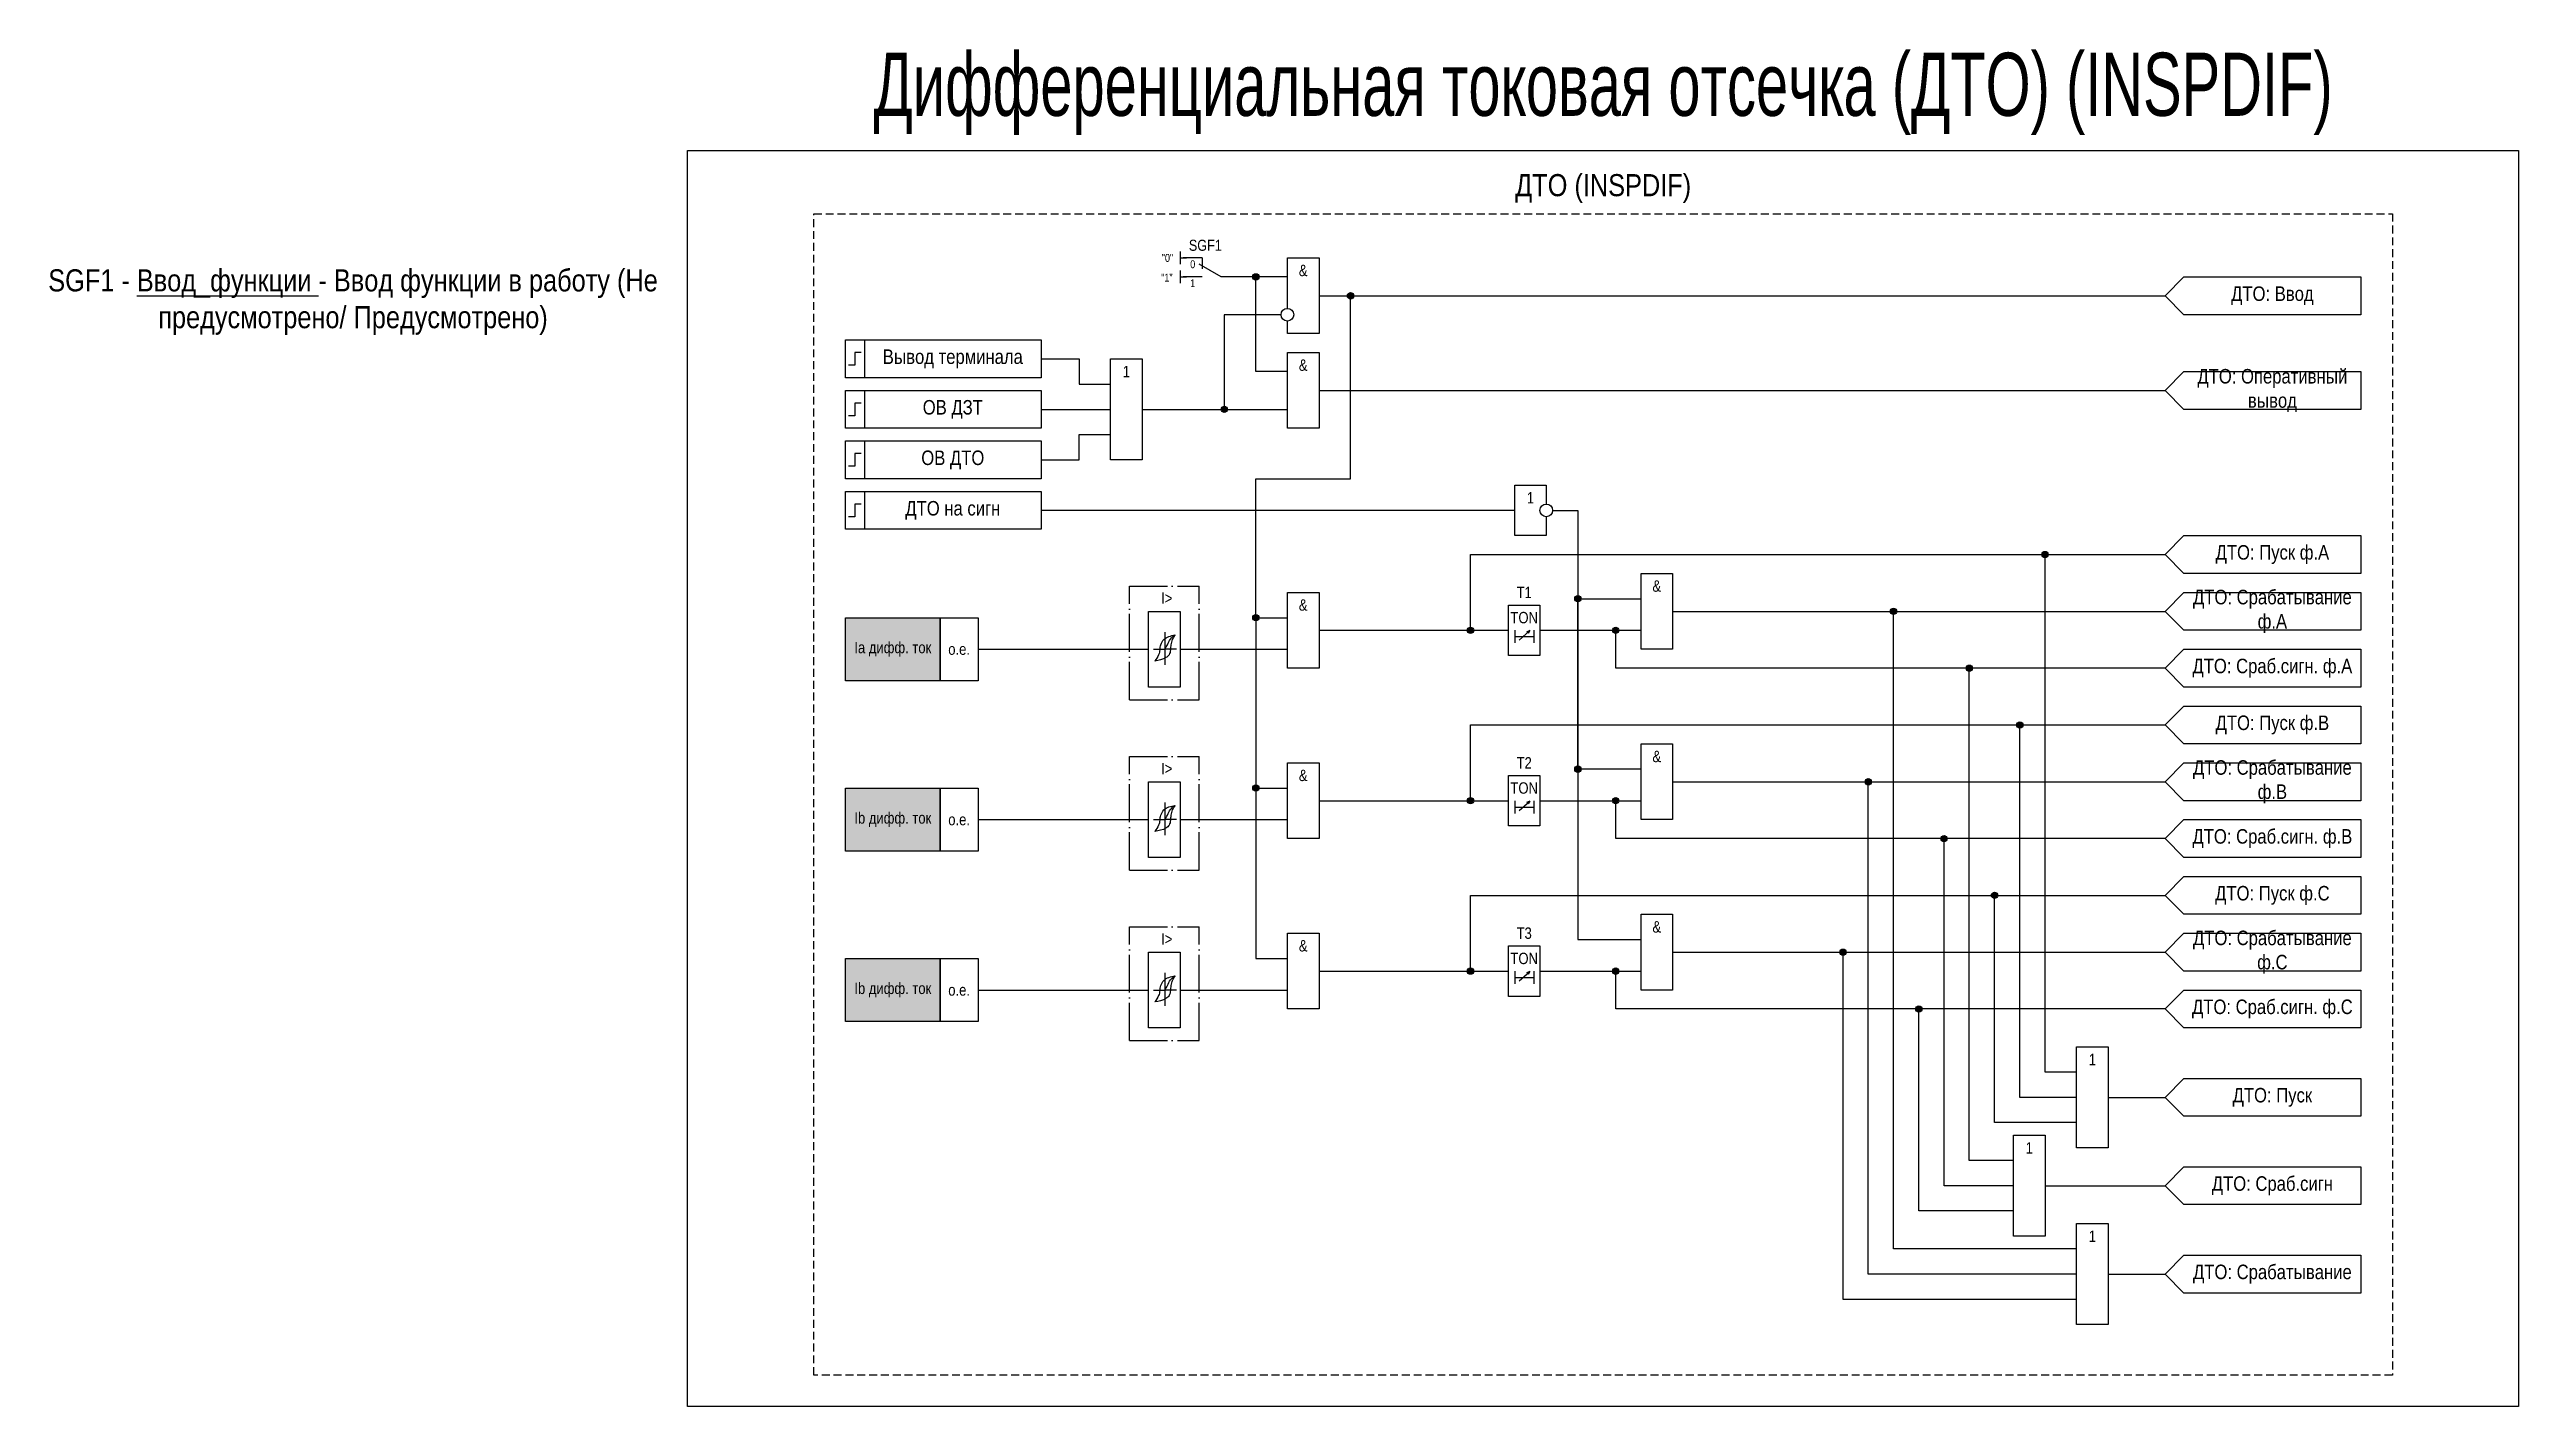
# Model space of a CAD drawing. Header units: millimetres. Extents: x -375 to 2714, y -997 to 626.
# Drawn here: x -355.1 to 36, y -95 to 120 of the extents above; entities that cross this region are included whole.
import ezdxf
from ezdxf.enums import TextEntityAlignment as Align

# ---------------------------------------------------------------- set-up
doc = ezdxf.new("R2010")
doc.units = ezdxf.units.MM
doc.linetypes.add('ACAD_ISO04W100', pattern=[30, 24, -3, 0, -3])
doc.linetypes.add('штриховая2', pattern=[0.375, 0.25, -0.125])
doc.layers.add('TEXT', color=7, linetype='Continuous', lineweight=25)
doc.layers.add('Основная', color=7, linetype='Continuous')
doc.styles.add('1.8_Gost_RD', font='ARIALN.TTF', dxfattribs={"height": 1.8})
doc.styles.add('2.5_Gost_RD', font='ARIALN.TTF', dxfattribs={"height": 2.5})
doc.styles.add('3.5_Gost_RD', font='ARIALN.TTF', dxfattribs={"height": 3.5})
doc.styles.add('Вывод', font='ARIALN.TTF', dxfattribs={"height": 2.5})
doc.styles.add('Компонент', font='ARIALN.TTF', dxfattribs={"height": 3.5})

msp = doc.modelspace()

# ---------------------------------------------------------------- texts
at = {"color": 30, "ltscale": 100, "attachment_point": 5, "style": '3.5_Gost_RD'}
for s, insert, char_height, width in [('{\\W0.8;\\C3;Дифференциальная токовая отсечка (ДТО) (INSPDIF)}', (-109, 113), 10, 290), ('\\pt108.5;ДТО (INSPDIF)', (-109, 98), 3.5, 250), ('SGF1 - {\\LВвод_функции} - Ввод функции в работу (Не предусмотрено/ Предусмотрено)', (-307, 80), 3.5, 97.0715)]:
    msp.add_mtext(s, dxfattribs=dict(at, insert=insert, char_height=char_height, width=width))
at = {"ltscale": 100, "insert": (-179, 84.5), "char_height": 1.25, "attachment_point": 1, "style": '3.5_Gost_RD'}
msp.add_mtext_dynamic_manual_height_columns('"1"', width=2, gutter_width=17.5, heights=[0], dxfattribs=at)
at = {"ltscale": 100, "attachment_point": 5}
for s, insert, char_height, width, style in [('Вывод терминала', (-212, 71), 2.3, 28, '2.5_Gost_RD'), ('1', (-184.5, 69), 1.8, 5, '2.5_Gost_RD'), ('1', (-120.5, 49), 1.8, 5, '2.5_Gost_RD'), ('T1', (-121.5, 34), 1.8, 5, '2.5_Gost_RD'), ('TON', (-121.5, 30), 1.8, 5, '2.5_Gost_RD'), ('Ia дифф. ток', (-221.5, 25), 1.8, 15, '1.8_Gost_RD'), ('о.е.', (-211, 25), 1.8, 6, '1.8_Gost_RD'), ('T2', (-121.5, 7), 1.8, 5, '2.5_Gost_RD'), ('TON', (-121.5, 3), 1.8, 5, '2.5_Gost_RD'), ('Ib дифф. ток', (-221.5, -2), 1.8, 15, '1.8_Gost_RD'), ('о.е.', (-211, -2), 1.8, 6, '1.8_Gost_RD'), ('T3', (-121.5, -20), 1.8, 5, '2.5_Gost_RD'), ('TON', (-121.5, -24), 1.8, 5, '2.5_Gost_RD'), ('Ib дифф. ток', (-221.5, -29), 1.8, 15, '1.8_Gost_RD'), ('о.е.', (-211, -29), 1.8, 6, '1.8_Gost_RD')]:
    msp.add_mtext(s, dxfattribs=dict(at, insert=insert, char_height=char_height, width=width, style=style))
at = {"layer": 'TEXT', "color": 0, "ltscale": 100, "insert": (-212, 63), "char_height": 2.3, "width": 28, "attachment_point": 5, "style": '2.5_Gost_RD'}
msp.add_mtext('{\\C256;ОВ ДЗТ}', dxfattribs=at)
at = {"layer": 'Основная', "ltscale": 100, "attachment_point": 5, "style": '2.5_Gost_RD'}
for s, insert, char_height, width in [('&', (-156.5, 85), 1.8, 5), ('ДТО: Ввод', (-3, 81), 2.3, 28), ('&', (-156.5, 70), 1.8, 5), ('ДТО на сигн', (-212, 47), 2.3, 28), ('&', (-100.5, 35), 1.8, 5), ('&', (-156.5, 32), 1.8, 5), ('ДТО: Сраб.сигн. ф.А', (-3, 22), 2.3, 28), ('&', (-100.5, 8), 1.8, 5), ('&', (-156.5, 5), 1.8, 5), ('&', (-100.5, -19), 1.8, 5), ('&', (-156.5, -22), 1.8, 5), ('1', (-31.5, -40), 1.8, 5), ('1', (-41.5, -54), 1.8, 5), ('1', (-31.5, -68), 1.8, 5)]:
    msp.add_mtext(s, dxfattribs=dict(at, insert=insert, char_height=char_height, width=width))
at = {"layer": 'Основная', "color": 0, "ltscale": 100, "char_height": 2.3, "width": 28, "attachment_point": 5, "style": '2.5_Gost_RD'}
for s, insert in [('{\\C256;ДТО: Оперативный вывод}', (-3, 66)), ('{\\C256;ОВ ДТО}', (-212, 55)), ('{\\C256;ДТО: Пуск ф.А}', (-3, 40)), ('{\\C256;ДТО: Срабатывание ф.А}', (-3, 31)), ('{\\C256;ДТО: Пуск ф.В}', (-3, 13)), ('{\\C256;ДТО: Срабатывание ф.В}', (-3, 4)), ('{\\C256;ДТО: Сраб.сигн. ф.В}', (-3, -5)), ('{\\C256;ДТО: Пуск ф.С}', (-3, -14)), ('{\\C256;ДТО: Срабатывание ф.С}', (-3, -23)), ('{\\C256;ДТО: Сраб.сигн. ф.С}', (-3, -32)), ('{\\C256;ДТО: Пуск}', (-3, -46)), ('{\\C256;ДТО: Сраб.сигн}', (-3, -60)), ('{\\C256;ДТО: Срабатывание}', (-3, -74))]:
    msp.add_mtext(s, dxfattribs=dict(at, insert=insert))
at = {"layer": 'Основная', "color": 7, "ltscale": 100, "char_height": 1.8, "attachment_point": 1, "style": '1.8_Gost_RD'}
for insert in [(-179, 34), (-179, 7), (-179, -20)]:
    msp.add_mtext_dynamic_manual_height_columns('I>', width=4, gutter_width=17.5, heights=[0], dxfattribs=dict(at, insert=insert))

# ---------------------------------------------------------------- blocks, each defined once
blk = doc.blocks.new('Точка')
at = {"ltscale": 100}
h = blk.add_hatch(color=256, dxfattribs=at)
h.dxf.hatch_style = 1
edge = h.paths.add_edge_path()
edge.add_arc((0, 0), 0.5, 0, 360)
blk.add_circle((0, 0), 0.5, dxfattribs=at)
blk = doc.blocks.new('*U898')
at = {"layer": 'Основная', "linetype": 'ACAD_ISO04W100', "ltscale": 0.25}
for p, q in [((0, 0), (11, 0)), ((0, -18), (0, 0)), ((11, -18), (11, 0)), ((0, -18), (11, -18))]:
    blk.add_line(p, q, dxfattribs=at)
at = {"layer": 'Основная', "style": 'Компонент'}
blk.add_attdef('ОУ', text='', height=3.5, dxfattribs=at).set_placement((11, 0), align=Align.MIDDLE_CENTER)
blk = doc.blocks.new('*U958')
at = {"layer": 'Основная', "color": 0}
blk.add_line((0, 0), (7, 4), dxfattribs=at)
at = {"layer": 'Основная', "ltscale": 0.35}
blk.add_line((6, 6), (6, 2.5), dxfattribs=at)
blk = doc.blocks.new('*U985')
at = {"layer": 'Основная', "color": 0}
for p, q in [((-3, 6), (-9, 6)), ((-3, 0), (-9, 0)), ((9, 0), (3, 0))]:
    blk.add_line(p, q, dxfattribs=at)
at = {"layer": 'Основная', "ltscale": 0.25, "xscale": -1}
blk.add_blockref('*U958', (3, 0), dxfattribs=at)
at = {"layer": 'Основная'}
for tag, height, style, p in [('ОУ', 3.5, 'Компонент', (-2, 10)), ('В1', 2.5, 'Вывод', (-14, 6)), ('В2', 2.5, 'Вывод', (-6, 4)), ('В3', 2.5, 'Вывод', (-6, -2))]:
    blk.add_attdef(tag, text='', height=height, dxfattribs=dict(at, style=style)).set_placement(p, align=Align.MIDDLE_CENTER)

# ---------------------------------------------------------------- hatches: boundary and pattern name
at = {"ltscale": 100, "true_color": 0xf7941d}
h = msp.add_hatch(color=30, dxfattribs=at)
h.dxf.hatch_style = 1
h.paths.add_polyline_path([(-229, 30), (-214, 30), (-214, 20), (-229, 20)])
h = msp.add_hatch(color=30, dxfattribs=at)
h.dxf.hatch_style = 1
h.paths.add_polyline_path([(-229, 3), (-214, 3), (-214, -7), (-229, -7)])
h = msp.add_hatch(color=30, dxfattribs=at)
h.dxf.hatch_style = 1
h.paths.add_polyline_path([(-229, -24), (-214, -24), (-214, -34), (-229, -34)])

# ---------------------------------------------------------------- linework, layer by layer
at = {"ltscale": 100}
for p, q in [((-176, 88), (-176, 86)), ((-176, 87), (-175, 87)), ((-176, 85), (-176, 83)), ((-176, 84), (-175, 84)), ((-198, 63), (-187, 63)), ((-182, 63), (-159, 63)), ((-164, 30), (-159, 30))]:
    msp.add_line(p, q, dxfattribs=at)
at = {"color": 7, "ltscale": 100}
for p, q in [((-122.3, 26.46), (-120.63, 27.95)), ((-120.63, 27.95), (-121.15, 27.73)), ((-120.63, 27.95), (-120.89, 27.48)), ((-122.3, -0.54), (-120.63, 0.95)), ((-120.63, 0.95), (-121.15, 0.73)), ((-120.63, 0.95), (-120.89, 0.48)), ((-122.3, -27.54), (-120.63, -26.05)), ((-120.63, -26.05), (-121.15, -26.27)), ((-120.63, -26.05), (-120.89, -26.52))]:
    msp.add_line(p, q, dxfattribs=at)
at = {"color": 2, "ltscale": 100}
msp.add_lwpolyline([(-254, 104), (36, 104), (36, -95), (-254, -95)], close=True, dxfattribs=at)
at = {"ltscale": 100}
for points in [[(-159, 69), (-164, 69), (-164, 84), (-169, 84)], [(-159, 84), (-164, 84)], [(-164, 30), (-164, 30), (-164, 52), (-149, 52), (-149, 81)], [(-154, 81), (-20, 81)], [(-160, 78), (-169, 78), (-169, 63)], [(-198, 71), (-192, 71), (-192, 67), (-187, 67)], [(-159, 69), (-164, 69)], [(-154, 66), (-20, 66)], [(-198, 55), (-192, 55), (-192, 59), (-187, 59)], [(-118, 46), (-118, 43), (-123, 43), (-123, 51), (-118, 51), (-118, 48)], [(-123, 47), (-198, 47)], [(-117, 47), (-113, 47), (-113, -21), (-103, -21)], [(-130, 28), (-130, 40), (-20, 40)], [(-34, -42), (-39, -42), (-39, 40)], [(-103, 6), (-113, 6), (-113, 33)], [(-113, 33), (-103, 33)], [(-164, 30), (-164, 30), (-164, 3), (-159, 3)], [(-123, 28), (-123, 26)], [(-120, 28), (-120, 26)], [(-20, 22), (-107, 22), (-107, 28)], [(-98, 31), (-20, 31)], [(-34, -70), (-63, -70), (-63, 31)], [(-123, 27), (-120, 27)], [(-44, -56), (-51, -56), (-51, 22)], [(-130, 1), (-130, 13), (-20, 13)], [(-34, -46), (-43, -46), (-43, 13)], [(-98, 4), (-20, 4)], [(-34, -74), (-67, -74), (-67, 4)], [(-164, 3), (-164, 3), (-164, -24), (-159, -24)], [(-123, 1), (-123, -1)], [(-120, 1), (-120, -1)], [(-20, -5), (-107, -5), (-107, 1)], [(-123, 0), (-120, 0)], [(-44, -60), (-55, -60), (-55, -5)], [(-130, -26), (-130, -14), (-20, -14)], [(-34, -50), (-47, -50), (-47, -14)], [(-98, -23), (-20, -23)], [(-34, -78), (-71, -78), (-71, -23)], [(-123, -26), (-123, -28)], [(-123, -27), (-120, -27)], [(-120, -26), (-120, -28)], [(-20, -32), (-107, -32), (-107, -26)], [(-44, -64), (-59, -64), (-59, -32)], [(-29, -46), (-20, -46)], [(-39, -60), (-20, -60)], [(-29, -74), (-20, -74)]]:
    msp.add_lwpolyline(points, dxfattribs=at)
for points in [[(-229, 74), (-226, 74), (-226, 68), (-229, 68)], [(-229, 74), (-198, 74), (-198, 68), (-229, 68)], [(-187, 71), (-182, 71), (-182, 55), (-187, 55)], [(-229, 66), (-226, 66), (-226, 60), (-229, 60)], [(-229, 66), (-198, 66), (-198, 60), (-229, 60)], [(-229, 58), (-226, 58), (-226, 52), (-229, 52)], [(-229, 58), (-198, 58), (-198, 52), (-229, 52)], [(-124, 32), (-119, 32), (-119, 24), (-124, 24)], [(-229, 30), (-214, 30), (-214, 20), (-229, 20)], [(-214, 30), (-208, 30), (-208, 20), (-214, 20)], [(-124, 5), (-119, 5), (-119, -3), (-124, -3)], [(-229, 3), (-214, 3), (-214, -7), (-229, -7)], [(-214, 3), (-208, 3), (-208, -7), (-214, -7)], [(-124, -22), (-119, -22), (-119, -30), (-124, -30)], [(-229, -24), (-214, -24), (-214, -34), (-229, -34)], [(-214, -24), (-208, -24), (-208, -34), (-214, -34)], [(-34, -38), (-29, -38), (-29, -54), (-34, -54)], [(-44, -52), (-39, -52), (-39, -68), (-44, -68)], [(-34, -66), (-29, -66), (-29, -82), (-34, -82)]]:
    msp.add_lwpolyline(points, close=True, dxfattribs=at)
at = {"lineweight": 30, "ltscale": 100}
for points in [[(-226.5, 72), (-227.5, 72), (-227.5, 70), (-228.5, 70)], [(-226.5, 64), (-227.5, 64), (-227.5, 62), (-228.5, 62)], [(-226.5, 56), (-227.5, 56), (-227.5, 54), (-228.5, 54)]]:
    msp.add_lwpolyline(points, dxfattribs=at)
at = {"layer": 'Основная', "ltscale": 100}
for p, q in [((-181, 29.5), (-181, 31)), ((-181, 31), (-176, 31)), ((-181, 22), (-181, 30)), ((-176, 31), (-176, 25)), ((-176, 25), (-159, 25)), ((-176, 25), (-176, 19)), ((-181, 19), (-181, 22)), ((-176, 19), (-181, 19)), ((-181, 2.5), (-181, 4)), ((-181, 4), (-176, 4)), ((-176, 4), (-176, -2)), ((-181, -5), (-181, 3)), ((-176, -2), (-159, -2)), ((-176, -2), (-176, -8)), ((-181, -8), (-181, -5)), ((-176, -8), (-181, -8)), ((-181, -24.5), (-181, -23)), ((-181, -23), (-176, -23)), ((-176, -23), (-176, -29)), ((-181, -32), (-181, -24)), ((-176, -29), (-159, -29)), ((-176, -29), (-176, -35)), ((-181, -35), (-181, -32)), ((-176, -35), (-181, -35))]:
    msp.add_line(p, q, dxfattribs=at)
at = {"layer": 'Основная'}
for p, q in [((-178.4, 27.72), (-178.4, 22.52)), ((-178.4, 0.72), (-178.4, -4.48)), ((-178.4, -26.28), (-178.4, -31.48))]:
    msp.add_line(p, q, dxfattribs=at)
at = {"layer": 'Основная', "color": 7, "ltscale": 100}
for p, q in [((-208, 25), (-181, 25)), ((-180.21, 25), (-178.4, 25)), ((-176.58, 25), (-178.4, 25)), ((-208, -2), (-181, -2)), ((-180.21, -2), (-178.4, -2)), ((-176.58, -2), (-178.4, -2)), ((-208, -29), (-181, -29)), ((-180.21, -29), (-178.4, -29)), ((-176.58, -29), (-178.4, -29))]:
    msp.add_line(p, q, dxfattribs=at)
at = {"layer": 'Основная', "linetype": 'штриховая2', "ltscale": 5}
msp.add_lwpolyline([(-234, 94), (16, 94), (16, -90), (-234, -90)], close=True, dxfattribs=at)
at = {"layer": 'Основная', "ltscale": 100}
for points in [[(-159, 79), (-159, 87), (-154, 87), (-154, 75), (-159, 75), (-159, 77)], [(-154, 28), (-124, 28), (-124, 28), (-124, 28)], [(-119, 28), (-103, 28)], [(-154, 1), (-124, 1), (-124, 1), (-124, 1)], [(-119, 1), (-103, 1)], [(-154, -26), (-124, -26), (-124, -26), (-124, -26)], [(-119, -26), (-103, -26)]]:
    msp.add_lwpolyline(points, dxfattribs=at)
for points in [[(11, 84), (11, 78), (-17, 78), (-20, 81), (-17, 84)], [(-159, 72), (-154, 72), (-154, 60), (-159, 60)], [(11, 69), (11, 63), (-17, 63), (-20, 66), (-17, 69)], [(-229, 50), (-226, 50), (-226, 44), (-229, 44)], [(-229, 50), (-198, 50), (-198, 44), (-229, 44)], [(11, 43), (11, 37), (-17, 37), (-20, 40), (-17, 43)], [(-103, 37), (-98, 37), (-98, 25), (-103, 25)], [(-159, 34), (-154, 34), (-154, 22), (-159, 22)], [(11, 34), (11, 28), (-17, 28), (-20, 31), (-17, 34)], [(11, 25), (11, 19), (-17, 19), (-20, 22), (-17, 25)], [(11, 16), (11, 10), (-17, 10), (-20, 13), (-17, 16)], [(-103, 10), (-98, 10), (-98, -2), (-103, -2)], [(-159, 7), (-154, 7), (-154, -5), (-159, -5)], [(11, 7), (11, 1), (-17, 1), (-20, 4), (-17, 7)], [(11, -2), (11, -8), (-17, -8), (-20, -5), (-17, -2)], [(11, -11), (11, -17), (-17, -17), (-20, -14), (-17, -11)], [(-103, -17), (-98, -17), (-98, -29), (-103, -29)], [(-159, -20), (-154, -20), (-154, -32), (-159, -32)], [(11, -20), (11, -26), (-17, -26), (-20, -23), (-17, -20)], [(11, -29), (11, -35), (-17, -35), (-20, -32), (-17, -29)], [(11, -43), (11, -49), (-17, -49), (-20, -46), (-17, -43)], [(11, -57), (11, -63), (-17, -63), (-20, -60), (-17, -57)], [(11, -71), (11, -77), (-17, -77), (-20, -74), (-17, -71)]]:
    msp.add_lwpolyline(points, close=True, dxfattribs=at)
at = {"layer": 'Основная', "lineweight": 30, "ltscale": 100}
msp.add_lwpolyline([(-226.5, 48), (-227.5, 48), (-227.5, 46), (-228.5, 46)], dxfattribs=at)
at = {"layer": 'Основная', "ltscale": 100}
for centre in [(-159, 78), (-118, 47)]:
    msp.add_circle(centre, 1, dxfattribs=at)
at = {"layer": 'Основная'}
for points in [[(-179.2, 24.92), (-179.4, 24.13), (-180, 23.12)], [(-177.52, 24.92), (-177.75, 24.13), (-178.24, 23.67), (-180, 23.12)], [(-179.2, 24.92), (-179.05, 25.71), (-178.56, 26.54), (-176.8, 27.26)], [(-178.4, 25), (-178, 25.72), (-177.53, 26.6), (-176.8, 27.26)], [(-177.52, 24.92), (-177.4, 25.71), (-177.19, 26.54), (-176.8, 27.26)], [(-179.2, -2.08), (-179.05, -1.29), (-178.56, -0.46), (-176.8, 0.26)], [(-178.4, -2), (-178, -1.28), (-177.53, -0.4), (-176.8, 0.26)], [(-177.52, -2.08), (-177.4, -1.29), (-177.19, -0.46), (-176.8, 0.26)], [(-179.2, -2.08), (-179.4, -2.87), (-180, -3.88)], [(-177.52, -2.08), (-177.75, -2.87), (-178.24, -3.33), (-180, -3.88)], [(-179.2, -29.08), (-179.05, -28.29), (-178.56, -27.46), (-176.8, -26.74)], [(-178.4, -29), (-178, -28.28), (-177.53, -27.4), (-176.8, -26.74)], [(-177.52, -29.08), (-177.4, -28.29), (-177.19, -27.46), (-176.8, -26.74)], [(-179.2, -29.08), (-179.4, -29.87), (-180, -30.88)], [(-177.52, -29.08), (-177.75, -29.87), (-178.24, -30.33), (-180, -30.88)]]:
    msp.add_spline(points, degree=3, dxfattribs=at)

# ---------------------------------------------------------------- block references
at = {"layer": 'Основная', "ltscale": 0.25, "xscale": 0.5, "yscale": 0.5, "zscale": 0.5}
msp.add_blockref('*U985', (-171, 84), dxfattribs=at).add_auto_attribs({'ОУ': 'SGF1', 'В1': '"0"', 'В2': '0', 'В3': '1'})
at = {"layer": 'Основная', "ltscale": 100}
for p in [(-164, 84), (-149, 81), (-169, 63), (-39, 40), (-113, 33), (-63, 31), (-164, 30), (-130, 28), (-107, 28), (-51, 22), (-43, 13), (-113, 6), (-67, 4), (-164, 3), (-130, 1), (-107, 1), (-55, -5), (-47, -14), (-71, -23), (-130, -26), (-107, -26), (-59, -32)]:
    msp.add_blockref('Точка', p, dxfattribs=at)
at = {"layer": 'Основная', "ltscale": 0.25}
for p in [(-184, 35), (-184, 8), (-184, -19)]:
    msp.add_blockref('*U898', p, dxfattribs=at)

msp.set_redraw_order([(e.dxf.handle, doc.entitydb.next_handle()) for e in msp.query("TEXT MTEXT ATTDEF DIMENSION ARC_DIMENSION")])  # texts and dimensions are drawn at this point

doc.saveas('drawing.dxf')
